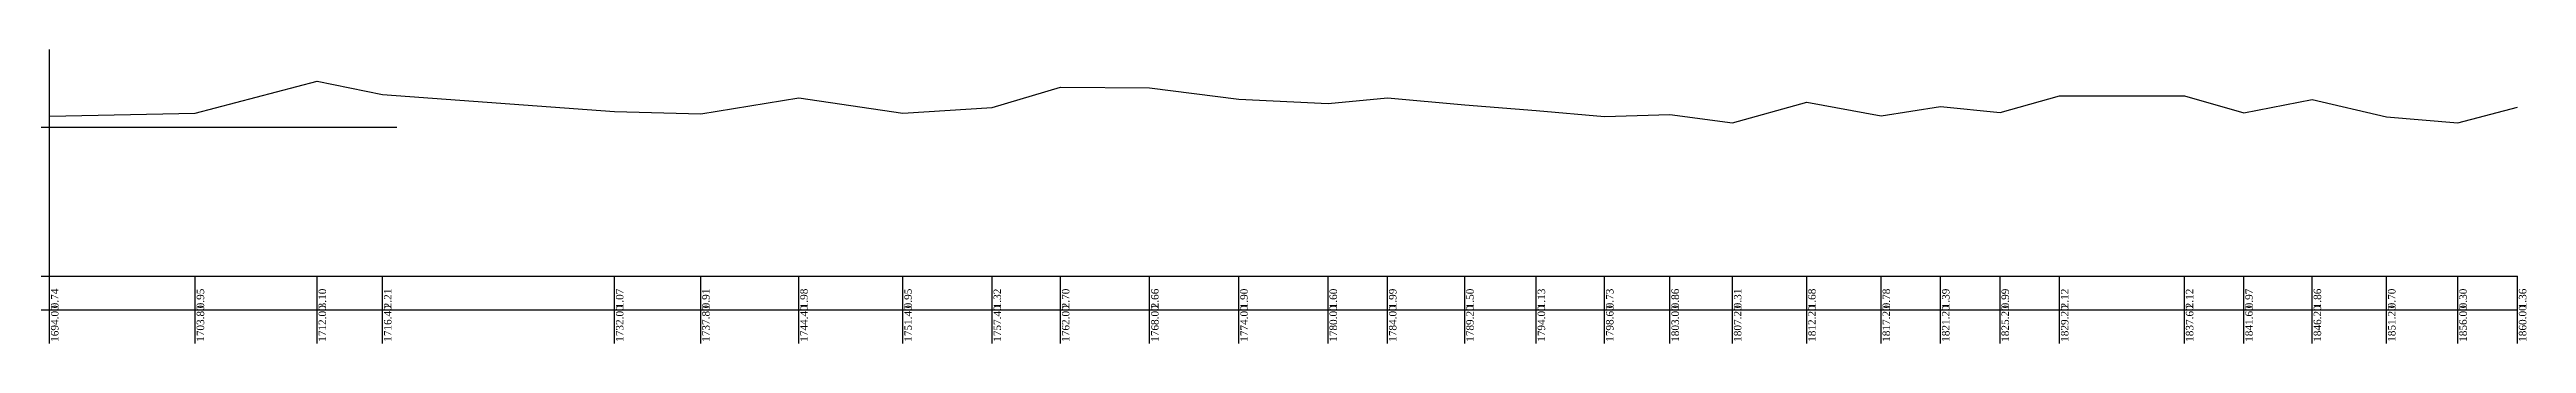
# Model space of a CAD drawing. Header units: metres. Extents: x -148477 to 168932, y -55673 to -2736.
# Drawn here: x 17240.8 to 17407.4, y -15999.6 to -15979.9 of the extents above; entities that cross this region are included whole.
import ezdxf

# ---------------------------------------------------------------- set-up
doc = ezdxf.new("R2010")
doc.units = ezdxf.units.M
doc.styles.add('liza', font='times.ttf', dxfattribs={"height": 2})

msp = doc.modelspace()

# ---------------------------------------------------------------- texts
at = {"color": 6, "linetype": 'Continuous', "lineweight": -3, "ltscale": 0.5, "char_height": 0.5, "width": 2.149999999999636, "attachment_point": 1, "rotation": 89.99999999999999, "style": 'liza'}
for s, insert in [('0.74', (17240.91521855504, -15997.28178908831)), ('0.95', (17250.71521855504, -15997.28178908831)), ('3.10', (17258.91521855504, -15997.28178908831)), ('2.21', (17263.31521855504, -15997.28178908831)), ('1.07', (17278.91521855504, -15997.28178908831)), ('0.91', (17284.71521855504, -15997.28178908831)), ('1.98', (17291.31521855504, -15997.28178908831)), ('0.95', (17298.31521855504, -15997.28178908831)), ('1.32', (17304.31521855504, -15997.28178908831)), ('2.70', (17308.91521855504, -15997.28178908831)), ('2.66', (17314.91521855504, -15997.28178908831)), ('1.90', (17320.91521855504, -15997.28178908831)), ('1.60', (17326.91521855504, -15997.28178908831)), ('1.99', (17330.91521855504, -15997.28178908831)), ('1.50', (17336.11521855505, -15997.28178908831)), ('1.13', (17340.91521855504, -15997.28178908831)), ('0.73', (17345.51521855504, -15997.28178908831)), ('0.86', (17349.91521855504, -15997.28178908831)), ('0.31', (17354.11521855505, -15997.28178908831)), ('1.68', (17359.11521855505, -15997.28178908831)), ('0.78', (17364.11521855505, -15997.28178908831)), ('1.39', (17368.11521855505, -15997.28178908831)), ('0.99', (17372.11521855505, -15997.28178908831)), ('2.12', (17376.11521855505, -15997.28178908831)), ('2.12', (17384.51521855504, -15997.28178908831)), ('0.97', (17388.51521855504, -15997.28178908831)), ('1.86', (17393.11521855505, -15997.28178908831)), ('0.70', (17398.11521855505, -15997.28178908831)), ('0.30', (17402.91521855504, -15997.28178908831)), ('1.36', (17406.91521855504, -15997.28178908831)), ('1694.00', (17240.91521855504, -15999.53178908831)), ('1703.80', (17250.71521855504, -15999.53178908831)), ('1712.00', (17258.91521855504, -15999.53178908831)), ('1716.40', (17263.31521855504, -15999.53178908831)), ('1732.00', (17278.91521855504, -15999.53178908831)), ('1737.80', (17284.71521855504, -15999.53178908831)), ('1744.40', (17291.31521855504, -15999.53178908831)), ('1751.40', (17298.31521855504, -15999.53178908831)), ('1757.40', (17304.31521855504, -15999.53178908831)), ('1762.00', (17308.91521855504, -15999.53178908831)), ('1768.00', (17314.91521855504, -15999.53178908831)), ('1774.00', (17320.91521855504, -15999.53178908831)), ('1780.00', (17326.91521855504, -15999.53178908831)), ('1784.00', (17330.91521855504, -15999.53178908831)), ('1789.20', (17336.11521855505, -15999.53178908831)), ('1794.00', (17340.91521855504, -15999.53178908831)), ('1798.60', (17345.51521855504, -15999.53178908831)), ('1803.00', (17349.91521855504, -15999.53178908831)), ('1807.20', (17354.11521855505, -15999.53178908831)), ('1812.20', (17359.11521855505, -15999.53178908831)), ('1817.20', (17364.11521855505, -15999.53178908831)), ('1821.20', (17368.11521855505, -15999.53178908831)), ('1825.20', (17372.11521855505, -15999.53178908831)), ('1829.20', (17376.11521855505, -15999.53178908831)), ('1837.60', (17384.51521855504, -15999.53178908831)), ('1841.60', (17388.51521855504, -15999.53178908831)), ('1846.20', (17393.11521855505, -15999.53178908831)), ('1851.20', (17398.11521855505, -15999.53178908831)), ('1856.00', (17402.91521855504, -15999.53178908831)), ('1860.00', (17406.91521855504, -15999.53178908831))]:
    msp.add_mtext(s, dxfattribs=dict(at, insert=insert))

# ---------------------------------------------------------------- linework, layer by layer
at = {"color": 4, "linetype": 'Continuous', "lineweight": -3, "ltscale": 0.5}
for p, q in [((17240.81521855504, -15995.13178908831), (17240.81521855504, -15979.91843464363)), ((15541.81521855504, -15985.13178908831), (17264.17459197834, -15985.13178908831))]:
    msp.add_line(p, q, dxfattribs=at)
at = {"color": 6, "linetype": 'Continuous', "lineweight": -3, "ltscale": 0.5}
for p, q in [((15541.81521855504, -15995.13178908831), (17406.81521855504, -15995.13178908831)), ((17240.81521855504, -15999.63178908831), (17240.81521855504, -15995.13178908831)), ((17250.61521855505, -15999.63178908831), (17250.61521855505, -15995.13178908831)), ((17258.81521855504, -15999.63178908831), (17258.81521855504, -15995.13178908831)), ((17263.21521855504, -15999.63178908831), (17263.21521855504, -15995.13178908831)), ((17278.81521855504, -15999.63178908831), (17278.81521855504, -15995.13178908831)), ((17284.61521855505, -15999.63178908831), (17284.61521855505, -15995.13178908831)), ((17291.21521855504, -15999.63178908831), (17291.21521855504, -15995.13178908831)), ((17298.21521855504, -15999.63178908831), (17298.21521855504, -15995.13178908831)), ((17304.21521855504, -15999.63178908831), (17304.21521855504, -15995.13178908831)), ((17308.81521855504, -15999.63178908831), (17308.81521855504, -15995.13178908831)), ((17314.81521855504, -15999.63178908831), (17314.81521855504, -15995.13178908831)), ((17320.81521855504, -15999.63178908831), (17320.81521855504, -15995.13178908831)), ((17326.81521855504, -15999.63178908831), (17326.81521855504, -15995.13178908831)), ((17330.81521855504, -15999.63178908831), (17330.81521855504, -15995.13178908831)), ((17336.01521855504, -15999.63178908831), (17336.01521855504, -15995.13178908831)), ((17340.81521855504, -15999.63178908831), (17340.81521855504, -15995.13178908831)), ((17345.41521855504, -15999.63178908831), (17345.41521855504, -15995.13178908831)), ((17349.81521855504, -15999.63178908831), (17349.81521855504, -15995.13178908831)), ((17354.01521855504, -15999.63178908831), (17354.01521855504, -15995.13178908831)), ((17359.01521855504, -15999.63178908831), (17359.01521855504, -15995.13178908831)), ((17364.01521855504, -15999.63178908831), (17364.01521855504, -15995.13178908831)), ((17368.01521855504, -15999.63178908831), (17368.01521855504, -15995.13178908831)), ((17372.01521855504, -15999.63178908831), (17372.01521855504, -15995.13178908831)), ((17376.01521855504, -15999.63178908831), (17376.01521855504, -15995.13178908831)), ((17384.41521855504, -15999.63178908831), (17384.41521855504, -15995.13178908831)), ((17388.41521855504, -15999.63178908831), (17388.41521855504, -15995.13178908831)), ((17393.01521855504, -15999.63178908831), (17393.01521855504, -15995.13178908831)), ((17398.01521855504, -15999.63178908831), (17398.01521855504, -15995.13178908831)), ((17402.81521855504, -15999.63178908831), (17402.81521855504, -15995.13178908831)), ((17406.81521855504, -15999.63178908831), (17406.81521855504, -15995.13178908831)), ((15541.81521855504, -15997.38178908831), (17406.81521855504, -15997.38178908831))]:
    msp.add_line(p, q, dxfattribs=at)
at = {"color": 3, "linetype": 'Continuous', "lineweight": -3, "ltscale": 0.5}
msp.add_lwpolyline([(17240.81521855504, -15984.39178908831), (17250.61521855505, -15984.18178908831), (17258.81521855504, -15982.03178908831), (17263.21521855504, -15982.92178908832), (17278.81521855504, -15984.06178908831), (17284.61521855505, -15984.22178908831), (17291.21521855504, -15983.15178908832), (17298.21521855504, -15984.18178908831), (17304.21521855504, -15983.81178908831), (17308.81521855504, -15982.43178908831), (17314.81521855504, -15982.47178908831), (17320.81521855504, -15983.23178908832), (17326.81521855504, -15983.53178908831), (17330.81521855504, -15983.14178908831), (17336.01521855504, -15983.63178908831), (17340.81521855504, -15984.00178908831), (17345.41521855504, -15984.40178908832), (17349.81521855504, -15984.27178908831), (17354.01521855504, -15984.82178908832), (17359.01521855504, -15983.45178908831), (17364.01521855504, -15984.35178908831), (17368.01521855504, -15983.74178908832), (17372.01521855504, -15984.14178908831), (17376.01521855504, -15983.01178908832), (17384.41521855504, -15983.01178908832), (17388.41521855504, -15984.16178908832), (17393.01521855504, -15983.27178908831), (17398.01521855504, -15984.43178908831), (17402.81521855504, -15984.83178908832), (17406.81521855504, -15983.77178908831)], dxfattribs=at)

msp.set_redraw_order([(e.dxf.handle, doc.entitydb.next_handle()) for e in msp.query("TEXT MTEXT ATTDEF DIMENSION ARC_DIMENSION")])  # texts and dimensions are drawn at this point

doc.saveas('drawing.dxf')
